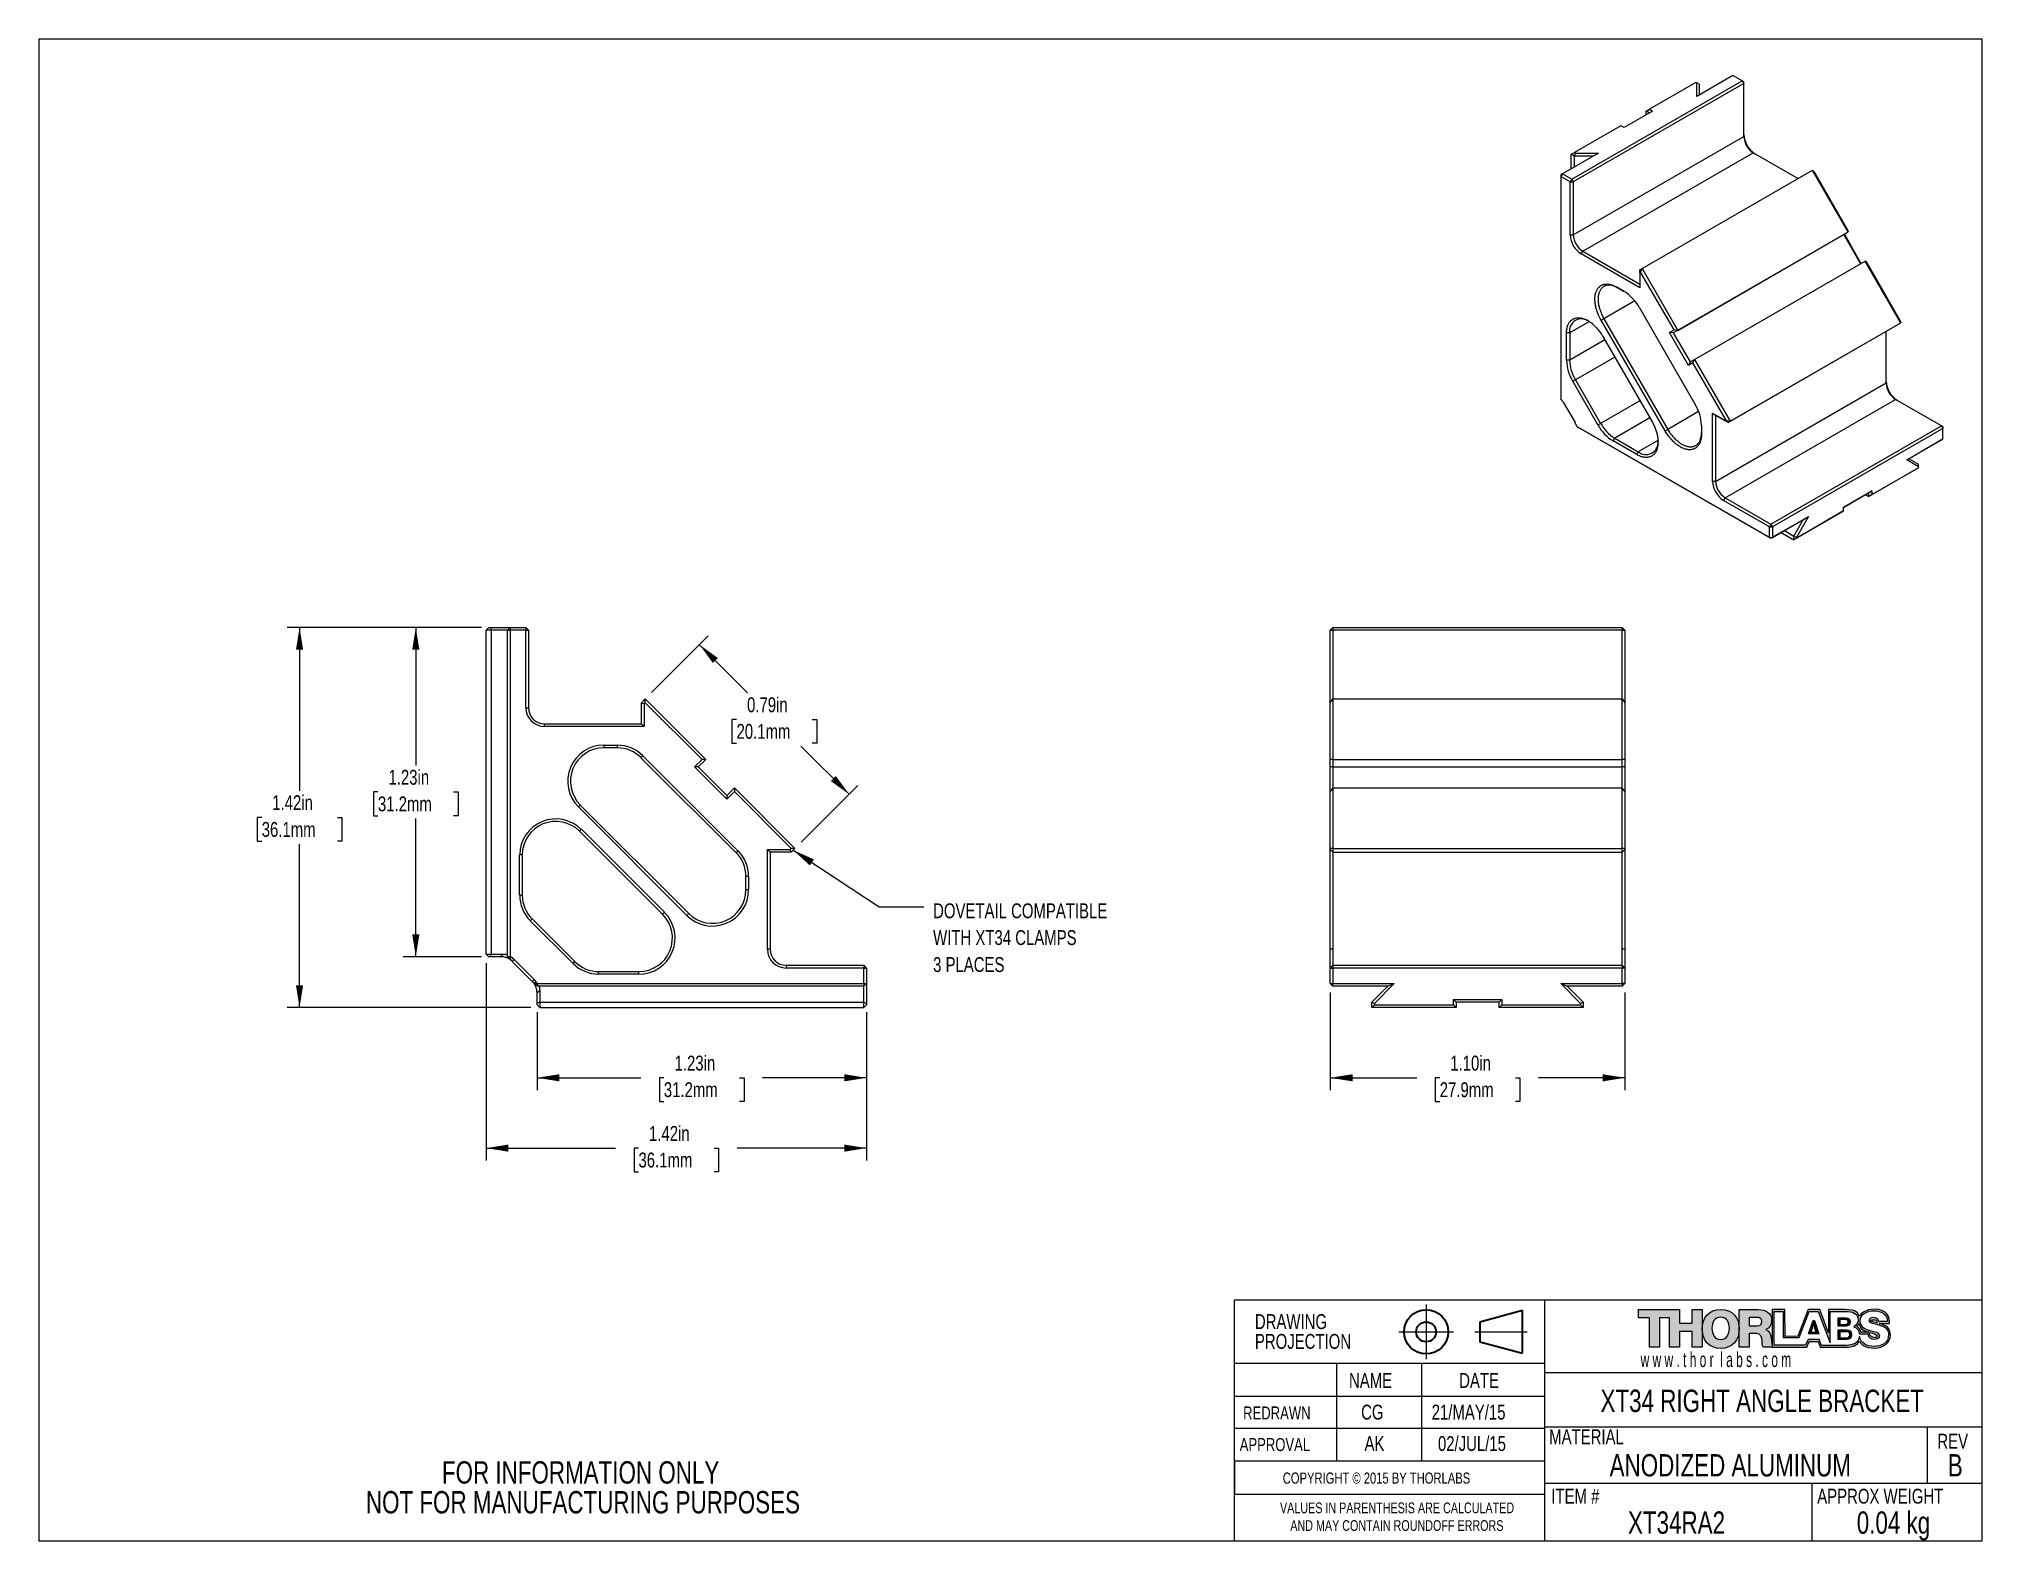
# Model space of a CAD drawing. Header units: inches. Extents: x 0.1 to 10.9, y 0 to 8.5.
import ezdxf

# ---------------------------------------------------------------- set-up
doc = ezdxf.new("R2010")
doc.units = ezdxf.units.IN
doc.header["$MEASUREMENT"] = 0
doc.header["$PDSIZE"] = -1
doc.linetypes.add('CENTERX2', pattern=[0.8, 0.5, -0.1, 0.1, -0.1])
doc.styles.add('SLDTEXTSTYLE0', font='TXT', dxfattribs={"width": 0.75})
doc.styles.add('SLDTEXTSTYLE1', font='TXT', dxfattribs={"width": 0.6})
doc.dimstyles.new('SLDDIMSTYLE0', dxfattribs={"dimtxt": 0.083333, "dimasz": 0.125, "dimexe": 0, "dimexo": 0.0625, "dimgap": 0.020833, "dimtad": 0, "dimtih": 1, "dimtoh": 1, "dimlfac": 0.666667, "dimrnd": 1e-09, "dimdsep": 46, "dimtxsty": 'SLDTEXTSTYLE0', "dimsah": 1, "dimcen": 0.09, "dimadec": 0, "dimazin": 2, "dimtfac": 1, "dimtofl": 0, "dimtmove": 0, "dimatfit": 3, "dimfxl": 1, "dimfrac": 2, "dimtolj": 1, "dimtzin": 12, "dimarcsym": 0})
doc.dimstyles.new('SLDDIMSTYLE1', dxfattribs={"dimtxt": 0.083333, "dimasz": 0.125, "dimexe": 0, "dimexo": 0.0625, "dimgap": 0.020833, "dimtad": 0, "dimtih": 1, "dimtoh": 1, "dimlfac": 0.666667, "dimrnd": 1e-09, "dimzin": 12, "dimdsep": 46, "dimtxsty": 'SLDTEXTSTYLE0', "dimsah": 1, "dimcen": 0.09, "dimadec": 0, "dimazin": 3, "dimtfac": 1, "dimtofl": 0, "dimtmove": 0, "dimatfit": 3, "dimfxl": 1, "dimfrac": 2, "dimtolj": 1, "dimtzin": 12, "dimarcsym": 0})
doc.dimstyles.new('SLDDIMSTYLE2', dxfattribs={"dimtxt": 0.18, "dimasz": 0.125, "dimexe": 0, "dimexo": 0.0625, "dimgap": 0, "dimtad": 0, "dimtih": 1, "dimtoh": 1, "dimdec": 0, "dimrnd": 1e-09, "dimzin": 0, "dimdsep": 46, "dimtxsty": 'Standard', "dimsah": 1, "dimcen": 0.09, "dimadec": 0, "dimazin": 0, "dimtfac": 0.125, "dimtdec": 0, "dimtofl": 0, "dimtmove": 0, "dimatfit": 3, "dimfxl": 1, "dimfrac": 2, "dimtolj": 1, "dimtzin": 0, "dimarcsym": 0})
doc.dimstyles.new('SLDDIMSTYLE3', dxfattribs={"dimtxt": 0.083333, "dimasz": 0.125, "dimexe": 0, "dimexo": 0.0625, "dimgap": 0.020833, "dimtad": 0, "dimtih": 1, "dimtoh": 1, "dimlfac": 0.666667, "dimrnd": 1e-09, "dimzin": 4, "dimdsep": 46, "dimtxsty": 'SLDTEXTSTYLE0', "dimsah": 1, "dimcen": 0.09, "dimadec": 0, "dimazin": 1, "dimtfac": 1, "dimtofl": 0, "dimtmove": 0, "dimatfit": 3, "dimfxl": 1, "dimfrac": 2, "dimtolj": 1, "dimtzin": 12, "dimarcsym": 0})

msp = doc.modelspace()

# ---------------------------------------------------------------- texts
at = {"color": 7, "linetype": 'Continuous', "lineweight": 0}
for s, insert, char_height, attachment_point, style in [('w w w . t h o r  l a b s . c o m', (9.032, 1.094), 0.08333, 1, 'SLDTEXTSTYLE1'), ('NAME', (7.399, 0.977), 0.0833, 1, 'SLDTEXTSTYLE0'), ('DATE', (8.016, 0.977), 0.0833, 1, 'SLDTEXTSTYLE0'), ('XT34 RIGHT ANGLE BRACKET', (9.713, 0.884), 0.125, 2, 'SLDTEXTSTYLE0'), ('REDRAWN', (6.806, 0.79), 0.0729, 1, 'SLDTEXTSTYLE0'), ('CG', (7.467, 0.8), 0.0833, 1, 'SLDTEXTSTYLE0'), ('21/MAY/15', (7.862, 0.8), 0.0833, 1, 'SLDTEXTSTYLE0'), ('MATERIAL', (8.52, 0.662), 0.0833, 1, 'SLDTEXTSTYLE0'), ('APPROVAL', (6.787, 0.613), 0.0729, 1, 'SLDTEXTSTYLE0'), ('AK', (7.486, 0.624), 0.0833, 1, 'SLDTEXTSTYLE0'), ('02/JUL/15', (7.897, 0.624), 0.0833, 1, 'SLDTEXTSTYLE0'), ('REV', (10.694, 0.637), 0.0833, 1, 'SLDTEXTSTYLE0'), ('ANODIZED ALUMINUM', (9.534, 0.523), 0.125, 2, 'SLDTEXTSTYLE0'), ('B', (10.794, 0.523), 0.125, 2, 'SLDTEXTSTYLE0'), ('COPYRIGHT © 2015 BY THORLABS', (7.028, 0.42), 0.0625, 1, 'SLDTEXTSTYLE0'), ('ITEM #', (8.532, 0.329), 0.0833, 1, 'SLDTEXTSTYLE0'), ('APPROX WEIGHT', (10.021, 0.329), 0.08333, 1, 'SLDTEXTSTYLE0'), ('XT34RA2', (9.233, 0.202), 0.125, 2, 'SLDTEXTSTYLE0'), ('0.04 kg', (10.448, 0.202), 0.125, 2, 'SLDTEXTSTYLE0')]:
    msp.add_mtext(s, dxfattribs=dict(at, insert=insert, char_height=char_height, attachment_point=attachment_point, style=style))

# ---------------------------------------------------------------- blocks, each defined once
blk = doc.blocks.new('Third Angle Projection Block')
at = {"color": 7, "linetype": 'CENTERX2', "lineweight": 18}
for p, q in [((3.995, 0.938), (3.995, 0.554)), ((3.803, 0.746), (4.187, 0.746)), ((4.336, 0.746), (4.703, 0.746))]:
    blk.add_line(p, q, dxfattribs=at)
at = {"color": 7, "linetype": 'Continuous', "lineweight": 35}
for p, q in [((4.67, 0.896), (4.37, 0.815)), ((4.67, 0.596), (4.67, 0.896)), ((4.37, 0.815), (4.37, 0.676)), ((4.37, 0.676), (4.67, 0.596))]:
    blk.add_line(p, q, dxfattribs=at)
for radius in [0.154, 0.0696]:
    blk.add_circle((3.995, 0.746), radius, dxfattribs=at)
at = {"color": 7, "linetype": 'Continuous', "lineweight": 0}
blk.add_point((3.995, 0.746), dxfattribs=at)
blk = doc.blocks.new('THORLABS LOGO1')
at = {"linetype": 'Continuous'}
blk.add_hatch(color=7, dxfattribs=at).paths.add_polyline_path([(2.398, 1.664), (2.398, 1.97), (2.618, 1.97), (2.618, 1.13), (2.398, 1.13), (2.398, 1.476), (2.109, 1.476), (2.109, 1.13), (1.889, 1.13), (1.889, 1.782), (1.661, 1.782), (1.661, 1.13), (1.441, 1.13), (1.441, 1.782), (1.189, 1.782), (1.189, 1.97), (2.109, 1.97), (2.109, 1.664)], flags=0)
h = blk.add_hatch(color=7, dxfattribs=at)
edge = h.paths.add_edge_path(flags=0)
edge.add_spline(control_points=[(3.034, 1.1), (3.3, 1.101), (3.45, 1.295), (3.449, 1.539), (3.449, 1.783), (3.298, 1.976), (3.032, 1.976)], knot_values=[0, 0, 0, 0, 1, 1, 1, 2, 2, 2, 2], weights=[1, 1, 1, 1, 1, 1, 1], degree=3, periodic=0)
edge.add_spline(control_points=[(3.032, 1.976), (2.768, 1.975), (2.619, 1.782), (2.619, 1.54)], knot_values=[3.002118, 3.002118, 3.002118, 3.002118, 4, 4, 4, 4], weights=[1, 1, 1, 1], degree=3, periodic=0)
edge.add_spline(control_points=[(2.619, 1.54), (2.619, 1.54), (2.619, 1.539), (2.619, 1.539), (2.618, 1.295), (2.768, 1.101), (3.034, 1.1)], knot_values=[2, 2, 2, 2, 2.002118, 2.002118, 2.002118, 3.002118, 3.002118, 3.002118, 3.002118], weights=[1, 1, 1, 1, 1, 1, 1], degree=3, periodic=0)
edge = h.paths.add_edge_path(flags=0)
edge.add_spline(control_points=[(3.033, 1.301), (2.891, 1.301), (2.837, 1.426), (2.837, 1.551)], knot_values=[3, 3, 3, 3, 4, 4, 4, 4], weights=[1, 1, 1, 1], degree=3, periodic=0)
edge.add_spline(control_points=[(2.837, 1.551), (2.837, 1.676), (2.891, 1.801), (3.033, 1.801)], knot_values=[2, 2, 2, 2, 3, 3, 3, 3], weights=[1, 1, 1, 1], degree=3, periodic=0)
edge.add_spline(control_points=[(3.033, 1.801), (3.175, 1.801), (3.229, 1.676), (3.229, 1.551)], knot_values=[1, 1, 1, 1, 2, 2, 2, 2], weights=[1, 1, 1, 1], degree=3, periodic=0)
edge.add_spline(control_points=[(3.229, 1.551), (3.229, 1.426), (3.175, 1.301), (3.033, 1.301)], knot_values=[0, 0, 0, 0, 1, 1, 1, 1], weights=[1, 1, 1, 1], degree=3, periodic=0)
h = blk.add_hatch(color=7, dxfattribs=at)
edge = h.paths.add_edge_path(flags=0)
edge.add_line((3.45, 1.13), (3.45, 1.97))
edge.add_line((3.45, 1.97), (3.88, 1.97))
edge.add_spline(control_points=[(3.88, 1.97), (4.029, 1.97), (4.175, 1.903), (4.175, 1.734)], knot_values=[1, 1, 1, 1, 2, 2, 2, 2], weights=[1, 1, 1, 1], degree=3, periodic=0)
edge.add_spline(control_points=[(4.175, 1.734), (4.175, 1.643), (4.132, 1.557), (4.043, 1.523)], knot_values=[2, 2, 2, 2, 3, 3, 3, 3], weights=[1, 1, 1, 1], degree=3, periodic=0)
edge.add_line((4.043, 1.523), (4.043, 1.521))
edge.add_spline(control_points=[(4.043, 1.521), (4.133, 1.499), (4.159, 1.399), (4.166, 1.319)], knot_values=[4, 4, 4, 4, 5, 5, 5, 5], weights=[1, 1, 1, 1], degree=3, periodic=0)
edge.add_spline(control_points=[(4.166, 1.319), (4.169, 1.293), (4.173, 1.219), (4.188, 1.17)], knot_values=[5, 5, 5, 5, 5.740443, 5.740443, 5.740443, 5.740443], weights=[1, 1, 1, 1], degree=3, periodic=0)
edge.add_line((4.188, 1.17), (4.188, 1.13))
edge.add_line((4.188, 1.13), (3.984, 1.13))
edge.add_spline(control_points=[(3.984, 1.13), (3.965, 1.158), (3.962, 1.241), (3.959, 1.264)], knot_values=[7, 7, 7, 7, 8, 8, 8, 8], weights=[1, 1, 1, 1], degree=3, periodic=0)
edge.add_spline(control_points=[(3.959, 1.264), (3.953, 1.349), (3.939, 1.436), (3.836, 1.436)], knot_values=[8, 8, 8, 8, 9, 9, 9, 9], weights=[1, 1, 1, 1], degree=3, periodic=0)
edge.add_line((3.836, 1.436), (3.67, 1.436))
edge.add_line((3.67, 1.436), (3.67, 1.13))
edge.add_line((3.67, 1.13), (3.45, 1.13))
edge = h.paths.add_edge_path(flags=0)
edge.add_line((3.845, 1.796), (3.67, 1.796))
edge.add_line((3.67, 1.796), (3.67, 1.606))
edge.add_line((3.67, 1.606), (3.854, 1.606))
edge.add_spline(control_points=[(3.854, 1.606), (3.92, 1.606), (3.956, 1.642), (3.956, 1.705)], knot_values=[1, 1, 1, 1, 2, 2, 2, 2], weights=[1, 1, 1, 1], degree=3, periodic=0)
edge.add_spline(control_points=[(3.956, 1.705), (3.956, 1.768), (3.906, 1.796), (3.845, 1.796)], knot_values=[2, 2, 2, 2, 3, 3, 3, 3], weights=[1, 1, 1, 1], degree=3, periodic=0)
h = blk.add_hatch(color=7, dxfattribs=at)
edge = h.paths.add_edge_path(flags=0)
edge.add_spline(control_points=[(6.142, 1.818), (6.107, 1.886), (6.086, 1.97), (5.816, 1.97)], knot_values=[4, 4, 4, 4, 5, 5, 5, 5], weights=[1, 1, 1, 1], degree=3, periodic=0)
edge.add_line((5.816, 1.97), (5.445, 1.97))
edge.add_line((5.445, 1.97), (5.445, 1.447))
edge.add_line((5.445, 1.447), (5.251, 1.97))
edge.add_line((5.251, 1.97), (4.991, 1.97))
edge.add_line((4.991, 1.97), (4.765, 1.372))
edge.add_line((4.765, 1.372), (4.478, 1.37))
edge.add_line((4.478, 1.37), (4.474, 1.97))
edge.add_line((4.474, 1.97), (4.188, 1.97))
edge.add_line((4.188, 1.97), (4.188, 1.13))
edge.add_line((4.188, 1.13), (4.963, 1.132))
edge.add_line((4.963, 1.132), (5.013, 1.256))
edge.add_line((5.013, 1.256), (5.217, 1.256))
edge.add_line((5.217, 1.256), (5.265, 1.132))
edge.add_line((5.265, 1.132), (5.893, 1.132))
edge.add_spline(control_points=[(5.893, 1.132), (6.005, 1.134), (6.109, 1.187), (6.141, 1.265)], knot_values=[19, 19, 19, 19, 20, 20, 20, 20], weights=[1, 1, 1, 1], degree=3, periodic=0)
edge.add_spline(control_points=[(6.141, 1.265), (6.171, 1.187), (6.276, 1.109), (6.48, 1.109)], knot_values=[20, 20, 20, 20, 21, 21, 21, 21], weights=[1, 1, 1, 1], degree=3, periodic=0)
edge.add_spline(control_points=[(6.48, 1.109), (6.684, 1.109), (6.835, 1.233), (6.835, 1.396)], knot_values=[21, 21, 21, 21, 22, 22, 22, 22], weights=[1, 1, 1, 1], degree=3, periodic=0)
edge.add_spline(control_points=[(6.835, 1.396), (6.835, 1.561), (6.74, 1.62), (6.588, 1.66)], knot_values=[22, 22, 22, 22, 23, 23, 23, 23], weights=[1, 1, 1, 1], degree=3, periodic=0)
edge.add_spline(control_points=[(6.588, 1.66), (6.586, 1.661), (6.584, 1.661), (6.582, 1.662)], knot_values=[0, 0, 0, 0, 1, 1, 1, 1], weights=[1, 1, 1, 1], degree=3, periodic=0)
edge.add_line((6.582, 1.662), (6.814, 1.66))
edge.add_spline(control_points=[(6.814, 1.66), (6.814, 1.782), (6.79, 1.978), (6.464, 1.978)], knot_values=[2, 2, 2, 2, 3, 3, 3, 3], weights=[1, 1, 1, 1], degree=3, periodic=0)
edge.add_spline(control_points=[(6.464, 1.978), (6.274, 1.978), (6.18, 1.886), (6.142, 1.818)], knot_values=[3, 3, 3, 3, 4, 4, 4, 4], weights=[1, 1, 1, 1], degree=3, periodic=0)
edge = h.paths.add_edge_path(flags=0)
edge.add_spline(control_points=[(6.548, 1.382), (6.539, 1.345), (6.512, 1.334), (6.441, 1.354)], knot_values=[4, 4, 4, 4, 5, 5, 5, 5], weights=[1, 1, 1, 1], degree=3, periodic=0)
edge.add_spline(control_points=[(6.441, 1.354), (6.367, 1.374), (6.366, 1.415), (6.366, 1.46)], knot_values=[5, 5, 5, 5, 6, 6, 6, 6], weights=[1, 1, 1, 1], degree=3, periodic=0)
edge.add_spline(control_points=[(6.366, 1.46), (6.459, 1.433), (6.553, 1.401), (6.548, 1.382)], knot_values=[3, 3, 3, 3, 4, 4, 4, 4], weights=[1, 1, 1, 1], degree=3, periodic=0)
edge = h.paths.add_edge_path(flags=0)
edge.add_spline(control_points=[(6.114, 1.739), (6.114, 1.671), (6.074, 1.616), (6.014, 1.587)], knot_values=[17, 17, 17, 17, 18, 18, 18, 18], weights=[1, 1, 1, 1], degree=3, periodic=0)
edge.add_spline(control_points=[(6.014, 1.587), (6.089, 1.565), (6.137, 1.504), (6.144, 1.427)], knot_values=[18, 18, 18, 18, 19, 19, 19, 19], weights=[1, 1, 1, 1], degree=3, periodic=0)
edge.add_line((6.144, 1.427), (6.333, 1.427))
edge.add_spline(control_points=[(6.333, 1.427), (6.337, 1.338), (6.393, 1.309), (6.477, 1.309)], knot_values=[20, 20, 20, 20, 21, 21, 21, 21], weights=[1, 1, 1, 1], degree=3, periodic=0)
edge.add_spline(control_points=[(6.477, 1.309), (6.536, 1.309), (6.598, 1.33), (6.598, 1.386)], knot_values=[21, 21, 21, 21, 22, 22, 22, 22], weights=[1, 1, 1, 1], degree=3, periodic=0)
edge.add_spline(control_points=[(6.598, 1.386), (6.598, 1.453), (6.489, 1.466), (6.38, 1.496)], knot_values=[22, 22, 22, 22, 23, 23, 23, 23], weights=[1, 1, 1, 1], degree=3, periodic=0)
edge.add_spline(control_points=[(6.38, 1.496), (6.271, 1.527), (6.158, 1.576), (6.158, 1.715)], knot_values=[23, 23, 23, 23, 24, 24, 24, 24], weights=[1, 1, 1, 1], degree=3, periodic=0)
edge.add_spline(control_points=[(6.158, 1.715), (6.158, 1.88), (6.325, 1.945), (6.467, 1.945)], knot_values=[24, 24, 24, 24, 25, 25, 25, 25], weights=[1, 1, 1, 1], degree=3, periodic=0)
edge.add_spline(control_points=[(6.467, 1.945), (6.618, 1.945), (6.77, 1.872), (6.771, 1.701)], knot_values=[25, 25, 25, 25, 26, 26, 26, 26], weights=[1, 1, 1, 1], degree=3, periodic=0)
edge.add_line((6.771, 1.701), (6.574, 1.701))
edge.add_spline(control_points=[(6.574, 1.701), (6.577, 1.77), (6.512, 1.792), (6.451, 1.792)], knot_values=[27, 27, 27, 27, 28, 28, 28, 28], weights=[1, 1, 1, 1], degree=3, periodic=0)
edge.add_spline(control_points=[(6.451, 1.792), (6.409, 1.792), (6.355, 1.777), (6.355, 1.727)], knot_values=[28, 28, 28, 28, 29, 29, 29, 29], weights=[1, 1, 1, 1], degree=3, periodic=0)
edge.add_spline(control_points=[(6.355, 1.727), (6.355, 1.669), (6.465, 1.659), (6.576, 1.628)], knot_values=[29, 29, 29, 29, 30, 30, 30, 30], weights=[1, 1, 1, 1], degree=3, periodic=0)
edge.add_spline(control_points=[(6.576, 1.628), (6.685, 1.597), (6.796, 1.546), (6.796, 1.41)], knot_values=[30, 30, 30, 30, 31, 31, 31, 31], weights=[1, 1, 1, 1], degree=3, periodic=0)
edge.add_spline(control_points=[(6.796, 1.41), (6.796, 1.218), (6.632, 1.147), (6.465, 1.147)], knot_values=[31, 31, 31, 31, 32, 32, 32, 32], weights=[1, 1, 1, 1], degree=3, periodic=0)
edge.add_spline(control_points=[(6.465, 1.147), (6.311, 1.147), (6.172, 1.216), (6.142, 1.364)], knot_values=[0, 0, 0, 0, 1, 1, 1, 1], weights=[1, 1, 1, 1], degree=3, periodic=0)
edge.add_spline(control_points=[(6.142, 1.364), (6.122, 1.22), (5.998, 1.169), (5.849, 1.169)], knot_values=[1, 1, 1, 1, 2, 2, 2, 2], weights=[1, 1, 1, 1], degree=3, periodic=0)
edge.add_line((5.849, 1.169), (5.294, 1.169))
edge.add_line((5.294, 1.169), (5.238, 1.298))
edge.add_line((5.238, 1.298), (4.992, 1.298))
edge.add_line((4.992, 1.298), (4.935, 1.17))
edge.add_line((4.935, 1.17), (4.233, 1.17))
edge.add_line((4.233, 1.17), (4.233, 1.929))
edge.add_line((4.233, 1.929), (4.431, 1.929))
edge.add_line((4.431, 1.929), (4.431, 1.342))
edge.add_line((4.431, 1.342), (4.795, 1.342))
edge.add_line((4.795, 1.342), (5.015, 1.929))
edge.add_line((5.015, 1.929), (5.216, 1.929))
edge.add_line((5.216, 1.929), (5.484, 1.222))
edge.add_line((5.484, 1.222), (5.484, 1.929))
edge.add_line((5.484, 1.929), (5.84, 1.929))
edge.add_spline(control_points=[(5.84, 1.929), (5.97, 1.931), (6.114, 1.897), (6.114, 1.739)], knot_values=[16, 16, 16, 16, 17, 17, 17, 17], weights=[1, 1, 1, 1], degree=3, periodic=0)
edge = h.paths.add_edge_path(flags=0)
edge.add_line((6.361, 1.462), (6.17, 1.462))
edge.add_spline(control_points=[(6.17, 1.462), (6.17, 1.519), (6.12, 1.569), (6.089, 1.59)], knot_values=[8, 8, 8, 8, 9, 9, 9, 9], weights=[1, 1, 1, 1], degree=3, periodic=0)
edge.add_spline(control_points=[(6.089, 1.59), (6.104, 1.608), (6.128, 1.626), (6.136, 1.658)], knot_values=[9, 9, 9, 9, 10, 10, 10, 10], weights=[1, 1, 1, 1], degree=3, periodic=0)
edge.add_spline(control_points=[(6.136, 1.658), (6.136, 1.569), (6.219, 1.501), (6.324, 1.472)], knot_values=[10, 10, 10, 10, 11, 11, 11, 11], weights=[1, 1, 1, 1], degree=3, periodic=0)
edge.add_spline(control_points=[(6.324, 1.472), (6.336, 1.469), (6.349, 1.465), (6.361, 1.462)], knot_values=[0, 0, 0, 0, 1, 1, 1, 1], weights=[1, 1, 1, 1], degree=3, periodic=0)
edge = h.paths.add_edge_path(flags=0)
edge.add_spline(control_points=[(6.466, 1.742), (6.511, 1.74), (6.526, 1.731), (6.53, 1.704)], knot_values=[2, 2, 2, 2, 3, 3, 3, 3], weights=[1, 1, 1, 1], degree=3, periodic=0)
edge.add_spline(control_points=[(6.53, 1.704), (6.532, 1.693), (6.532, 1.686), (6.532, 1.672)], knot_values=[3, 3, 3, 3, 4, 4, 4, 4], weights=[1, 1, 1, 1], degree=3, periodic=0)
edge.add_spline(control_points=[(6.532, 1.672), (6.427, 1.699), (6.398, 1.703), (6.398, 1.726)], knot_values=[0, 0, 0, 0, 1, 1, 1, 1], weights=[1, 1, 1, 1], degree=3, periodic=0)
edge.add_spline(control_points=[(6.398, 1.726), (6.398, 1.736), (6.444, 1.742), (6.466, 1.742)], knot_values=[1, 1, 1, 1, 2, 2, 2, 2], weights=[1, 1, 1, 1], degree=3, periodic=0)
h = blk.add_hatch(color=7, dxfattribs=at)
edge = h.paths.add_edge_path(flags=0)
edge.add_line((5.665, 1.602), (5.665, 1.786))
edge.add_line((5.665, 1.786), (5.841, 1.786))
edge.add_spline(control_points=[(5.841, 1.786), (5.889, 1.786), (5.934, 1.763), (5.934, 1.693)], knot_values=[1, 1, 1, 1, 2, 2, 2, 2], weights=[1, 1, 1, 1], degree=3, periodic=0)
edge.add_spline(control_points=[(5.934, 1.693), (5.934, 1.625), (5.88, 1.602), (5.841, 1.602)], knot_values=[2, 2, 2, 2, 3, 3, 3, 3], weights=[1, 1, 1, 1], degree=3, periodic=0)
edge.add_line((5.841, 1.602), (5.665, 1.602))
edge = h.paths.add_edge_path(flags=0)
edge.add_spline(control_points=[(5.891, 1.692), (5.891, 1.732), (5.859, 1.745), (5.826, 1.745)], knot_values=[3, 3, 3, 3, 4, 4, 4, 4], weights=[1, 1, 1, 1], degree=3, periodic=0)
edge.add_line((5.826, 1.745), (5.703, 1.745))
edge.add_line((5.703, 1.745), (5.703, 1.639))
edge.add_line((5.703, 1.639), (5.826, 1.639))
edge.add_spline(control_points=[(5.826, 1.639), (5.853, 1.639), (5.891, 1.652), (5.891, 1.692)], knot_values=[2, 2, 2, 2, 3, 3, 3, 3], weights=[1, 1, 1, 1], degree=3, periodic=0)
h = blk.add_hatch(color=7, dxfattribs=at)
h.paths.add_polyline_path([(5.003, 1.425), (5.229, 1.425), (5.133, 1.729), (5.102, 1.729)], flags=0)
h.paths.add_polyline_path([(5.056, 1.466), (5.115, 1.649), (5.173, 1.466)], flags=0)
h = blk.add_hatch(color=7, dxfattribs=at)
edge = h.paths.add_edge_path(flags=0)
edge.add_line((5.665, 1.302), (5.665, 1.514))
edge.add_line((5.665, 1.514), (5.86, 1.514))
edge.add_spline(control_points=[(5.86, 1.514), (5.913, 1.514), (5.963, 1.488), (5.963, 1.407)], knot_values=[1, 1, 1, 1, 2, 2, 2, 2], weights=[1, 1, 1, 1], degree=3, periodic=0)
edge.add_spline(control_points=[(5.963, 1.407), (5.963, 1.329), (5.904, 1.302), (5.86, 1.302)], knot_values=[2, 2, 2, 2, 3, 3, 3, 3], weights=[1, 1, 1, 1], degree=3, periodic=0)
edge.add_line((5.86, 1.302), (5.665, 1.302))
edge = h.paths.add_edge_path(flags=0)
edge.add_spline(control_points=[(5.927, 1.406), (5.927, 1.458), (5.889, 1.475), (5.849, 1.475)], knot_values=[3, 3, 3, 3, 4, 4, 4, 4], weights=[1, 1, 1, 1], degree=3, periodic=0)
edge.add_line((5.849, 1.475), (5.702, 1.475))
edge.add_line((5.702, 1.475), (5.702, 1.338))
edge.add_line((5.702, 1.338), (5.849, 1.338))
edge.add_spline(control_points=[(5.849, 1.338), (5.882, 1.338), (5.927, 1.355), (5.927, 1.406)], knot_values=[2, 2, 2, 2, 3, 3, 3, 3], weights=[1, 1, 1, 1], degree=3, periodic=0)
at = {"color": 7, "linetype": 'Continuous', "lineweight": 18}
for p, q in [((1.189, 1.782), (1.189, 1.97)), ((1.189, 1.97), (2.109, 1.97)), ((1.441, 1.782), (1.189, 1.782)), ((1.441, 1.13), (1.441, 1.782)), ((1.889, 1.782), (1.661, 1.782)), ((1.661, 1.782), (1.661, 1.13)), ((1.889, 1.13), (1.889, 1.782)), ((2.109, 1.97), (2.109, 1.664)), ((2.398, 1.664), (2.398, 1.97)), ((2.398, 1.97), (2.618, 1.97)), ((2.618, 1.97), (2.618, 1.13)), ((3.45, 1.97), (3.88, 1.97)), ((3.45, 1.13), (3.45, 1.97)), ((3.845, 1.796), (3.67, 1.796)), ((3.67, 1.796), (3.67, 1.606)), ((4.474, 1.97), (4.188, 1.97)), ((4.188, 1.97), (4.188, 1.13)), ((4.233, 1.17), (4.233, 1.929)), ((4.233, 1.929), (4.431, 1.929)), ((4.431, 1.929), (4.431, 1.342)), ((4.478, 1.37), (4.474, 1.97)), ((4.991, 1.97), (4.765, 1.372)), ((4.795, 1.342), (5.015, 1.929)), ((5.251, 1.97), (4.991, 1.97)), ((5.015, 1.929), (5.216, 1.929)), ((5.216, 1.929), (5.484, 1.222)), ((5.445, 1.447), (5.251, 1.97)), ((5.816, 1.97), (5.445, 1.97)), ((5.445, 1.97), (5.445, 1.447)), ((5.484, 1.222), (5.484, 1.929)), ((5.484, 1.929), (5.84, 1.929)), ((5.665, 1.786), (5.841, 1.786)), ((5.665, 1.602), (5.665, 1.786)), ((5.703, 1.745), (5.703, 1.639)), ((5.826, 1.745), (5.703, 1.745)), ((2.109, 1.664), (2.398, 1.664)), ((2.398, 1.476), (2.109, 1.476)), ((2.109, 1.476), (2.109, 1.13)), ((2.398, 1.13), (2.398, 1.476)), ((3.67, 1.606), (3.854, 1.606)), ((3.836, 1.436), (3.67, 1.436)), ((3.67, 1.436), (3.67, 1.13)), ((4.043, 1.523), (4.043, 1.521)), ((4.431, 1.342), (4.795, 1.342)), ((4.765, 1.372), (4.478, 1.37)), ((5.003, 1.425), (5.102, 1.729)), ((5.229, 1.425), (5.003, 1.425)), ((5.115, 1.649), (5.056, 1.466)), ((5.056, 1.466), (5.173, 1.466)), ((5.102, 1.729), (5.133, 1.729)), ((5.173, 1.466), (5.115, 1.649)), ((5.133, 1.729), (5.229, 1.425)), ((5.841, 1.602), (5.665, 1.602)), ((5.665, 1.514), (5.86, 1.514)), ((5.665, 1.302), (5.665, 1.514)), ((5.702, 1.475), (5.702, 1.338)), ((5.849, 1.475), (5.702, 1.475)), ((5.702, 1.338), (5.849, 1.338)), ((5.703, 1.639), (5.826, 1.639)), ((6.144, 1.427), (6.333, 1.427)), ((6.361, 1.462), (6.17, 1.462)), ((6.771, 1.701), (6.574, 1.701)), ((6.582, 1.662), (6.814, 1.66)), ((1.661, 1.13), (1.441, 1.13)), ((2.109, 1.13), (1.889, 1.13)), ((2.618, 1.13), (2.398, 1.13)), ((3.67, 1.13), (3.45, 1.13)), ((4.188, 1.13), (3.984, 1.13)), ((4.188, 1.17), (4.188, 1.13)), ((4.188, 1.13), (4.963, 1.132)), ((4.935, 1.17), (4.233, 1.17)), ((4.992, 1.298), (4.935, 1.17)), ((4.963, 1.132), (5.013, 1.256)), ((5.238, 1.298), (4.992, 1.298)), ((5.013, 1.256), (5.217, 1.256)), ((5.217, 1.256), (5.265, 1.132)), ((5.294, 1.169), (5.238, 1.298)), ((5.265, 1.132), (5.893, 1.132)), ((5.849, 1.169), (5.294, 1.169)), ((5.86, 1.302), (5.665, 1.302))]:
    blk.add_line(p, q, dxfattribs=at)
at = {"color": 8, "linetype": 'Continuous', "lineweight": 0}
for points in [[(2.619, 1.54), (2.619, 1.782), (2.768, 1.975), (3.032, 1.976)], [(3.033, 1.801), (2.891, 1.801), (2.837, 1.676), (2.837, 1.551)], [(3.229, 1.551), (3.229, 1.676), (3.175, 1.801), (3.033, 1.801)], [(3.956, 1.705), (3.956, 1.768), (3.906, 1.796), (3.845, 1.796)], [(3.88, 1.97), (4.029, 1.97), (4.175, 1.903), (4.175, 1.734)], [(6.142, 1.818), (6.107, 1.886), (6.086, 1.97), (5.816, 1.97)], [(5.891, 1.692), (5.891, 1.732), (5.859, 1.745), (5.826, 1.745)], [(5.84, 1.929), (5.97, 1.931), (6.114, 1.897), (6.114, 1.739)], [(5.841, 1.786), (5.889, 1.786), (5.934, 1.763), (5.934, 1.693)], [(6.464, 1.978), (6.274, 1.978), (6.18, 1.886), (6.142, 1.818)], [(6.158, 1.715), (6.158, 1.88), (6.325, 1.945), (6.467, 1.945)], [(6.451, 1.792), (6.409, 1.792), (6.355, 1.777), (6.355, 1.727)], [(6.398, 1.726), (6.398, 1.736), (6.444, 1.742), (6.466, 1.742)], [(6.574, 1.701), (6.577, 1.77), (6.512, 1.792), (6.451, 1.792)], [(6.814, 1.66), (6.814, 1.782), (6.79, 1.978), (6.464, 1.978)], [(6.466, 1.742), (6.511, 1.74), (6.526, 1.731), (6.53, 1.704)], [(6.467, 1.945), (6.618, 1.945), (6.77, 1.872), (6.771, 1.701)], [(2.837, 1.551), (2.837, 1.426), (2.891, 1.301), (3.033, 1.301)], [(3.033, 1.301), (3.175, 1.301), (3.229, 1.426), (3.229, 1.551)], [(3.959, 1.264), (3.953, 1.349), (3.939, 1.436), (3.836, 1.436)], [(3.854, 1.606), (3.92, 1.606), (3.956, 1.642), (3.956, 1.705)], [(4.175, 1.734), (4.175, 1.643), (4.132, 1.557), (4.043, 1.523)], [(4.043, 1.521), (4.133, 1.499), (4.159, 1.399), (4.166, 1.319)], [(4.166, 1.319), (4.169, 1.293), (4.173, 1.219), (4.188, 1.17)], [(5.826, 1.639), (5.853, 1.639), (5.891, 1.652), (5.891, 1.692)], [(5.934, 1.693), (5.934, 1.625), (5.88, 1.602), (5.841, 1.602)], [(5.927, 1.406), (5.927, 1.458), (5.889, 1.475), (5.849, 1.475)], [(5.849, 1.338), (5.882, 1.338), (5.927, 1.355), (5.927, 1.406)], [(6.142, 1.364), (6.122, 1.22), (5.998, 1.169), (5.849, 1.169)], [(5.86, 1.514), (5.913, 1.514), (5.963, 1.488), (5.963, 1.407)], [(5.963, 1.407), (5.963, 1.329), (5.904, 1.302), (5.86, 1.302)], [(6.114, 1.739), (6.114, 1.671), (6.074, 1.616), (6.014, 1.587)], [(6.014, 1.587), (6.089, 1.565), (6.137, 1.504), (6.144, 1.427)], [(6.089, 1.59), (6.104, 1.608), (6.128, 1.626), (6.136, 1.658)], [(6.17, 1.462), (6.17, 1.519), (6.12, 1.569), (6.089, 1.59)], [(6.136, 1.658), (6.136, 1.569), (6.219, 1.501), (6.324, 1.472)], [(6.465, 1.147), (6.311, 1.147), (6.172, 1.216), (6.142, 1.364)], [(6.38, 1.496), (6.271, 1.527), (6.158, 1.576), (6.158, 1.715)], [(6.324, 1.472), (6.336, 1.469), (6.349, 1.465), (6.361, 1.462)], [(6.333, 1.427), (6.337, 1.338), (6.393, 1.309), (6.477, 1.309)], [(6.355, 1.727), (6.355, 1.669), (6.465, 1.659), (6.576, 1.628)], [(6.366, 1.46), (6.459, 1.433), (6.553, 1.401), (6.548, 1.382)], [(6.441, 1.354), (6.367, 1.374), (6.366, 1.415), (6.366, 1.46)], [(6.598, 1.386), (6.598, 1.453), (6.489, 1.466), (6.38, 1.496)], [(6.532, 1.672), (6.427, 1.699), (6.398, 1.703), (6.398, 1.726)], [(6.548, 1.382), (6.539, 1.345), (6.512, 1.334), (6.441, 1.354)], [(6.796, 1.41), (6.796, 1.218), (6.632, 1.147), (6.465, 1.147)], [(6.477, 1.309), (6.536, 1.309), (6.598, 1.33), (6.598, 1.386)], [(6.48, 1.109), (6.684, 1.109), (6.835, 1.233), (6.835, 1.396)], [(6.53, 1.704), (6.532, 1.693), (6.532, 1.686), (6.532, 1.672)], [(6.576, 1.628), (6.685, 1.597), (6.796, 1.546), (6.796, 1.41)], [(6.588, 1.66), (6.586, 1.661), (6.584, 1.661), (6.582, 1.662)], [(6.835, 1.396), (6.835, 1.561), (6.74, 1.62), (6.588, 1.66)], [(3.984, 1.13), (3.965, 1.158), (3.962, 1.241), (3.959, 1.264)], [(5.893, 1.132), (6.005, 1.134), (6.109, 1.187), (6.141, 1.265)], [(6.141, 1.265), (6.171, 1.187), (6.276, 1.109), (6.48, 1.109)]]:
    blk.add_open_spline(points, degree=3, dxfattribs=at)
for points, knots in [([(3.032, 1.976), (3.298, 1.976), (3.449, 1.783), (3.449, 1.539), (3.45, 1.295), (3.3, 1.101), (3.034, 1.1)], [0, 0, 0, 0, 1, 1, 1, 2, 2, 2, 2]), ([(3.034, 1.1), (2.768, 1.101), (2.618, 1.295), (2.619, 1.539), (2.619, 1.539), (2.619, 1.54), (2.619, 1.54)], [2, 2, 2, 2, 3, 3, 3, 3.002118, 3.002118, 3.002118, 3.002118])]:
    blk.add_open_spline(points, degree=3, knots=knots, dxfattribs=at)
blk = doc.blocks.new('SW_NOTE_0')
at = {"color": 0, "linetype": 'Continuous', "lineweight": 0, "char_height": 0.06, "attachment_point": 2, "style": 'SLDTEXTSTYLE0'}
for s, insert in [('VALUES IN PARENTHESIS ARE CALCULATED', (0.784, 0.077)), ('AND MAY CONTAIN ROUNDOFF ERRORS', (0.783, -0.022))]:
    blk.add_mtext(s, dxfattribs=dict(at, insert=insert))
blk = doc.blocks.new('SW_NOTE_1')
at = {"color": 0, "linetype": 'Continuous', "lineweight": 0, "char_height": 0.0833, "attachment_point": 1, "style": 'SLDTEXTSTYLE0'}
for s, insert in [('DRAWING', (0, 0.107)), ('PROJECTION', (0, -0.004))]:
    blk.add_mtext(s, dxfattribs=dict(at, insert=insert))
blk = doc.blocks.new('SW_NOTE_2')
at = {"color": 0, "linetype": 'Continuous', "lineweight": 0, "char_height": 0.125, "attachment_point": 2, "style": 'SLDTEXTSTYLE0'}
for s, insert in [('FOR INFORMATION ONLY', (0.986, 0.161)), ('NOT FOR MANUFACTURING PURPOSES', (0.999, -0.006))]:
    blk.add_mtext(s, dxfattribs=dict(at, insert=insert))
blk = doc.blocks.new('_D')
at = {"color": 7, "linetype": 'Continuous', "lineweight": 18}
for p, q in [((3.493, 4.789), (3.811, 5.107)), ((3.762, 5.057), (4.031, 4.787)), ((3.969, 4.638), (3.943, 4.638)), ((3.943, 4.638), (3.943, 4.506)), ((4.392, 4.638), (4.418, 4.638)), ((4.418, 4.638), (4.418, 4.506)), ((3.943, 4.506), (3.969, 4.506)), ((4.6, 4.219), (4.33, 4.489)), ((4.418, 4.506), (4.392, 4.506)), ((4.331, 3.951), (4.649, 4.269))]:
    blk.add_line(p, q, dxfattribs=at)
for points in [[(3.762, 5.057), (3.836, 4.955), (3.864, 4.983)], [(4.6, 4.219), (4.525, 4.322), (4.497, 4.293)]]:
    blk.add_solid(points, dxfattribs=at)
at = {"color": 7, "linetype": 'Continuous', "lineweight": 18, "char_height": 0.0833, "attachment_point": 1, "style": 'SLDTEXTSTYLE0'}
for s, insert in [('0.79in', (4.028, 4.762)), ('20.1mm', (3.969, 4.613))]:
    blk.add_mtext(s, dxfattribs=dict(at, insert=insert))
blk = doc.blocks.new('_D_1')
at = {"color": 7, "linetype": 'Continuous', "lineweight": 18}
for p, q in [((2.541, 5.154), (2.103, 5.154)), ((2.173, 5.154), (2.173, 4.381)), ((1.961, 4.232), (1.936, 4.232)), ((1.936, 4.232), (1.936, 4.099)), ((2.385, 4.232), (2.41, 4.232)), ((2.41, 4.232), (2.41, 4.099)), ((1.936, 4.099), (1.961, 4.099)), ((2.173, 3.309), (2.173, 4.083)), ((2.41, 4.099), (2.385, 4.099)), ((2.541, 3.309), (2.103, 3.309))]:
    blk.add_line(p, q, dxfattribs=at)
for points in [[(2.173, 5.154), (2.153, 5.029), (2.193, 5.029)], [(2.173, 3.309), (2.193, 3.434), (2.153, 3.434)]]:
    blk.add_solid(points, dxfattribs=at)
at = {"color": 7, "linetype": 'Continuous', "lineweight": 18, "char_height": 0.0833, "attachment_point": 1, "style": 'SLDTEXTSTYLE0'}
for s, insert in [('1.23in', (2.02, 4.356)), ('31.2mm', (1.961, 4.207))]:
    blk.add_mtext(s, dxfattribs=dict(at, insert=insert))
blk = doc.blocks.new('_D_2')
at = {"color": 7, "linetype": 'Continuous', "lineweight": 18}
for p, q in [((2.541, 5.154), (1.452, 5.154)), ((1.522, 5.154), (1.522, 4.239)), ((1.31, 4.089), (1.285, 4.089)), ((1.285, 4.089), (1.285, 3.957)), ((1.734, 4.089), (1.759, 4.089)), ((1.759, 4.089), (1.759, 3.957)), ((1.285, 3.957), (1.31, 3.957)), ((1.522, 3.024), (1.522, 3.94)), ((1.759, 3.957), (1.734, 3.957)), ((2.817, 3.024), (1.452, 3.024))]:
    blk.add_line(p, q, dxfattribs=at)
for points in [[(1.522, 5.154), (1.502, 5.029), (1.542, 5.029)], [(1.522, 3.024), (1.542, 3.149), (1.502, 3.149)]]:
    blk.add_solid(points, dxfattribs=at)
at = {"color": 7, "linetype": 'Continuous', "lineweight": 18, "char_height": 0.0833, "attachment_point": 1, "style": 'SLDTEXTSTYLE0'}
for s, insert in [('1.42in', (1.369, 4.214)), ('36.1mm', (1.31, 4.064))]:
    blk.add_mtext(s, dxfattribs=dict(at, insert=insert))
blk = doc.blocks.new('_D_3')
at = {"color": 7, "linetype": 'Continuous', "lineweight": 18}
for p, q in [((2.567, 3.274), (2.567, 2.167)), ((4.697, 2.998), (4.697, 2.167)), ((2.567, 2.237), (3.291, 2.237)), ((3.42, 2.237), (3.395, 2.237)), ((3.395, 2.237), (3.395, 2.104)), ((3.844, 2.237), (3.869, 2.237)), ((3.869, 2.237), (3.869, 2.104)), ((4.697, 2.237), (3.973, 2.237)), ((3.395, 2.104), (3.42, 2.104)), ((3.869, 2.104), (3.844, 2.104))]:
    blk.add_line(p, q, dxfattribs=at)
for points in [[(2.567, 2.237), (2.692, 2.217), (2.692, 2.257)], [(4.697, 2.237), (4.572, 2.257), (4.572, 2.217)]]:
    blk.add_solid(points, dxfattribs=at)
at = {"color": 7, "linetype": 'Continuous', "lineweight": 18, "char_height": 0.0833, "attachment_point": 1, "style": 'SLDTEXTSTYLE0'}
for s, insert in [('1.42in', (3.479, 2.361)), ('36.1mm', (3.42, 2.212))]:
    blk.add_mtext(s, dxfattribs=dict(at, insert=insert))
blk = doc.blocks.new('_D_4')
at = {"color": 7, "linetype": 'Continuous', "lineweight": 18}
for p, q in [((2.852, 2.998), (2.852, 2.561)), ((4.697, 2.998), (4.697, 2.561)), ((2.852, 2.631), (3.433, 2.631)), ((3.562, 2.631), (3.537, 2.631)), ((3.537, 2.631), (3.537, 2.498)), ((3.986, 2.631), (4.012, 2.631)), ((4.012, 2.631), (4.012, 2.498)), ((4.697, 2.631), (4.115, 2.631)), ((3.537, 2.498), (3.562, 2.498)), ((4.012, 2.498), (3.986, 2.498))]:
    blk.add_line(p, q, dxfattribs=at)
for points in [[(2.852, 2.631), (2.977, 2.611), (2.977, 2.651)], [(4.697, 2.631), (4.572, 2.651), (4.572, 2.611)]]:
    blk.add_solid(points, dxfattribs=at)
at = {"color": 7, "linetype": 'Continuous', "lineweight": 18, "char_height": 0.0833, "attachment_point": 1, "style": 'SLDTEXTSTYLE0'}
for s, insert in [('1.23in', (3.622, 2.755)), ('31.2mm', (3.562, 2.606))]:
    blk.add_mtext(s, dxfattribs=dict(at, insert=insert))
blk = doc.blocks.new('SW_NOTE_3')
at = {"color": 0, "linetype": 'Continuous', "lineweight": 0, "attachment_point": 1, "style": 'SLDTEXTSTYLE0'}
for s, insert, char_height in [('DOVETAIL COMPATIBLE', (0.052, 0.019), 0.08333), ('WITH XT34 CLAMPS', (0.052, -0.131), 0.08333), ('3 PLACES', (0.052, -0.282), 0.0833)]:
    blk.add_mtext(s, dxfattribs=dict(at, insert=insert, char_height=char_height))
blk = doc.blocks.new('_D_5')
at = {"color": 7, "linetype": 'Continuous', "lineweight": 18}
for p, q in [((7.294, 3.109), (7.294, 2.561)), ((8.944, 3.109), (8.944, 2.561)), ((7.294, 2.631), (7.778, 2.631)), ((7.907, 2.631), (7.882, 2.631)), ((7.882, 2.631), (7.882, 2.498)), ((8.331, 2.631), (8.356, 2.631)), ((8.356, 2.631), (8.356, 2.498)), ((8.944, 2.631), (8.46, 2.631)), ((7.882, 2.498), (7.907, 2.498)), ((8.356, 2.498), (8.331, 2.498))]:
    blk.add_line(p, q, dxfattribs=at)
for points in [[(7.294, 2.631), (7.419, 2.611), (7.419, 2.651)], [(8.944, 2.631), (8.819, 2.651), (8.819, 2.611)]]:
    blk.add_solid(points, dxfattribs=at)
at = {"color": 7, "linetype": 'Continuous', "lineweight": 18, "char_height": 0.0833, "attachment_point": 1, "style": 'SLDTEXTSTYLE0'}
for s, insert in [('1.10in', (7.966, 2.755)), ('27.9mm', (7.907, 2.606))]:
    blk.add_mtext(s, dxfattribs=dict(at, insert=insert))

# ---------------------------------------------------------------- dimensions: what is measured, and where the dimension line sits
at = {"color": 7, "linetype": 'Continuous', "lineweight": 18}
for base, p1, p2, angle, dimstyle, picture, middle in [((1.522, 5.154), (2.867, 3.024), (2.591, 5.154), 90, 'SLDDIMSTYLE1', '_D_2', (1.522, 4.089)), ((2.173, 3.309), (2.591, 5.154), (2.591, 3.309), 90, 'SLDDIMSTYLE1', '_D_1', (2.173, 4.232)), ((4.6, 4.219), (3.458, 4.753), (4.296, 3.916), 315, 'SLDDIMSTYLE0', '_D', (4.181, 4.638))]:
    dim = msp.add_linear_dim(base=base, p1=p1, p2=p2, angle=angle, dimstyle=dimstyle, dxfattribs=at)
    dim.commit()
    dim.dimension.update_dxf_attribs({"geometry": picture, "text_midpoint": middle, "dimtype": 160})
for base, p1, p2, dimstyle, picture, middle in [((4.697, 2.237), (2.567, 3.324), (4.697, 3.048), 'SLDDIMSTYLE1', '_D_3', (3.632, 2.237)), ((8.944, 2.631), (7.294, 3.159), (8.944, 3.159), 'SLDDIMSTYLE3', '_D_5', (8.119, 2.631)), ((4.697, 2.631), (2.852, 3.048), (4.697, 3.048), 'SLDDIMSTYLE1', '_D_4', (3.774, 2.631))]:
    dim = msp.add_linear_dim(base=base, p1=p1, p2=p2, dimstyle=dimstyle, dxfattribs=at)
    dim.commit()
    dim.dimension.update_dxf_attribs({"geometry": picture, "text_midpoint": middle, "dimtype": 160})

# ---------------------------------------------------------------- linework, layer by layer
at = {"color": 7, "linetype": 'Continuous', "lineweight": 18}
for p, q in [((0.062, 8.451), (10.944, 8.451)), ((0.062, 8.451), (0.062, 0.036)), ((10.944, 0.036), (10.944, 8.451)), ((8.646, 7.664), (9.601, 8.215)), ((9.61, 8.2), (8.655, 7.649)), ((9.342, 8.207), (9.081, 8.056)), ((9.347, 8.204), (9.342, 8.207)), ((9.549, 8.245), (9.347, 8.128)), ((9.347, 8.128), (9.347, 8.204)), ((9.359, 8.196), (9.347, 8.204)), ((9.359, 8.196), (9.359, 8.135)), ((9.601, 8.215), (9.549, 8.245)), ((9.601, 8.215), (9.61, 8.2)), ((9.601, 8.215), (9.61, 8.21)), ((9.61, 8.2), (9.61, 8.21)), ((9.61, 7.904), (9.61, 8.2)), ((9.063, 8.046), (9.081, 8.056)), ((9.081, 8.056), (9.099, 8.046)), ((8.922, 7.964), (8.661, 7.814)), ((8.94, 7.954), (8.922, 7.964)), ((9.099, 8.046), (8.94, 7.954)), ((9.081, 8.036), (9.063, 8.046)), ((9.063, 8.026), (9.063, 8.046)), ((8.655, 7.353), (9.61, 7.904)), ((8.797, 7.811), (8.595, 7.694)), ((8.643, 7.804), (8.661, 7.814)), ((8.661, 7.793), (8.643, 7.804)), ((8.643, 7.722), (8.643, 7.804)), ((8.661, 7.814), (8.666, 7.811)), ((8.666, 7.811), (8.661, 7.793)), ((8.767, 7.793), (8.661, 7.793)), ((8.661, 7.732), (8.661, 7.793)), ((8.666, 7.811), (8.797, 7.811)), ((8.708, 7.261), (9.663, 7.812)), ((9.913, 7.668), (9.663, 7.812)), ((8.595, 7.694), (8.586, 7.679)), ((8.595, 7.694), (8.586, 7.689)), ((8.586, 7.689), (8.586, 7.679)), ((8.586, 7.679), (8.586, 6.434)), ((8.637, 7.649), (8.586, 7.679)), ((8.595, 7.694), (8.646, 7.664)), ((8.646, 7.664), (8.637, 7.649)), ((8.637, 7.353), (8.637, 7.649)), ((8.637, 7.649), (8.655, 7.649)), ((8.646, 7.664), (8.655, 7.649)), ((8.655, 7.649), (8.655, 7.353)), ((9.04, 7.164), (9.995, 7.715)), ((10.195, 7.369), (9.995, 7.715)), ((9.995, 7.715), (10.004, 7.706)), ((10.004, 7.706), (10.191, 7.381)), ((8.637, 7.353), (8.655, 7.353)), ((9.215, 6.803), (10.17, 7.354)), ((9.24, 6.817), (10.195, 7.369)), ((10.17, 7.354), (10.195, 7.369)), ((10.264, 7.192), (10.17, 7.354)), ((10.173, 7.356), (10.266, 7.193)), ((10.191, 7.381), (10.195, 7.369)), ((8.699, 7.246), (8.708, 7.261)), ((9.028, 7.056), (8.699, 7.246)), ((8.708, 7.261), (9.028, 7.076)), ((9.334, 6.655), (10.289, 7.206)), ((10.489, 6.86), (10.289, 7.206)), ((10.298, 7.197), (10.289, 7.206)), ((10.298, 7.197), (10.485, 6.872)), ((9.028, 7.157), (9.04, 7.164)), ((9.028, 7.142), (9.028, 7.157)), ((9.032, 7.144), (9.028, 7.142)), ((9.028, 7.142), (9.028, 7.056)), ((9.032, 7.144), (9.04, 7.164)), ((9.219, 6.82), (9.032, 7.144)), ((9.04, 7.164), (9.24, 6.817)), ((8.895, 7.061), (8.94, 7.036)), ((8.904, 7.056), (8.895, 7.061)), ((8.94, 7.035), (8.904, 7.056)), ((8.826, 6.883), (8.811, 6.875)), ((9.169, 6.255), (8.811, 6.875)), ((8.826, 6.883), (9.184, 6.263)), ((9.024, 6.947), (9.338, 6.403)), ((9.534, 6.309), (10.489, 6.86)), ((10.476, 6.853), (10.489, 6.86)), ((10.485, 6.872), (10.489, 6.86)), ((8.617, 6.65), (8.617, 6.803)), ((8.635, 6.803), (8.617, 6.803)), ((8.635, 6.803), (8.635, 6.65)), ((8.821, 6.783), (9.095, 6.309)), ((9.194, 6.805), (9.219, 6.82)), ((9.3, 6.621), (9.194, 6.805)), ((9.215, 6.803), (9.194, 6.805)), ((9.24, 6.817), (9.215, 6.803)), ((9.215, 6.803), (9.309, 6.641)), ((9.24, 6.817), (9.219, 6.82)), ((9.522, 6.301), (10.476, 6.853)), ((10.407, 6.523), (10.407, 6.812)), ((8.635, 6.65), (8.617, 6.65)), ((9.309, 6.641), (9.3, 6.621)), ((9.309, 6.641), (9.334, 6.655)), ((9.334, 6.655), (9.325, 6.636)), ((9.334, 6.655), (9.534, 6.309)), ((8.667, 6.541), (8.652, 6.533)), ((8.793, 6.288), (8.652, 6.533)), ((8.667, 6.541), (8.808, 6.296)), ((9.325, 6.636), (9.3, 6.621)), ((9.513, 6.311), (9.325, 6.636)), ((9.452, 5.972), (10.407, 6.523)), ((9.505, 5.88), (10.46, 6.431)), ((10.716, 6.283), (10.46, 6.431)), ((8.599, 6.415), (8.665, 6.301)), ((9.435, 6.352), (9.509, 6.309)), ((9.435, 5.972), (9.435, 6.352)), ((9.452, 6.342), (9.435, 6.352)), ((9.522, 6.301), (9.452, 6.342)), ((9.452, 6.342), (9.452, 5.972)), ((8.675, 6.28), (9.753, 5.658)), ((8.675, 6.28), (8.684, 6.274)), ((9.762, 5.653), (8.684, 6.274)), ((8.793, 6.288), (8.808, 6.296)), ((8.878, 6.199), (8.887, 6.214)), ((8.887, 6.214), (9.019, 6.137)), ((9.169, 6.255), (9.184, 6.263)), ((9.373, 6.285), (9.373, 6.234)), ((9.509, 6.309), (9.513, 6.311)), ((9.522, 6.301), (9.509, 6.309)), ((9.534, 6.309), (9.513, 6.311)), ((9.534, 6.309), (9.522, 6.301)), ((9.762, 5.732), (10.716, 6.283)), ((10.725, 6.268), (9.77, 5.717)), ((10.522, 6.092), (10.725, 6.209)), ((10.716, 6.204), (10.535, 6.099)), ((10.716, 6.283), (10.725, 6.268)), ((10.725, 6.278), (10.716, 6.283)), ((10.725, 6.209), (10.716, 6.204)), ((10.725, 6.278), (10.725, 6.268)), ((10.725, 6.209), (10.725, 6.268)), ((9.01, 6.122), (8.878, 6.199)), ((9.01, 6.122), (9.019, 6.137)), ((10.522, 6.092), (10.535, 6.099)), ((10.535, 6.099), (10.588, 6.068)), ((10.588, 6.048), (10.31, 5.887)), ((10.327, 5.898), (10.588, 6.048)), ((10.588, 6.054), (10.522, 6.092)), ((10.588, 6.054), (10.588, 6.068)), ((10.588, 6.048), (10.588, 6.054)), ((10.588, 6.048), (10.588, 6.048)), ((9.452, 5.972), (9.435, 5.972)), ((9.505, 5.88), (9.496, 5.865)), ((9.505, 5.88), (9.762, 5.732)), ((10.168, 5.826), (10.327, 5.918)), ((10.31, 5.908), (10.168, 5.826)), ((10.292, 5.898), (10.31, 5.887)), ((10.327, 5.918), (10.31, 5.908)), ((10.31, 5.887), (10.31, 5.908)), ((10.327, 5.898), (10.31, 5.887)), ((10.327, 5.918), (10.327, 5.898)), ((9.753, 5.717), (9.496, 5.865)), ((9.77, 5.658), (9.973, 5.775)), ((10.168, 5.806), (9.89, 5.645)), ((9.907, 5.655), (10.168, 5.806)), ((9.973, 5.775), (9.907, 5.661)), ((9.943, 5.757), (9.973, 5.775)), ((10.168, 5.806), (10.168, 5.826)), ((10.168, 5.806), (10.168, 5.806)), ((9.762, 5.732), (9.753, 5.717)), ((9.753, 5.658), (9.753, 5.717)), ((9.753, 5.717), (9.77, 5.717)), ((9.943, 5.757), (9.762, 5.653)), ((9.762, 5.732), (9.77, 5.717)), ((9.77, 5.717), (9.77, 5.658)), ((9.819, 5.686), (9.89, 5.645)), ((9.837, 5.696), (9.89, 5.665)), ((9.89, 5.665), (9.943, 5.757)), ((9.89, 5.665), (9.907, 5.661)), ((9.89, 5.645), (9.89, 5.665)), ((9.907, 5.661), (9.907, 5.655)), ((9.753, 5.658), (9.77, 5.658)), ((9.753, 5.658), (9.762, 5.653)), ((9.762, 5.653), (9.77, 5.658)), ((9.907, 5.655), (9.89, 5.645)), ((2.567, 5.139), (2.582, 5.154)), ((2.597, 5.139), (2.567, 5.139)), ((2.567, 3.324), (2.567, 5.139)), ((2.582, 5.154), (2.591, 5.154)), ((2.591, 5.154), (2.597, 5.139)), ((2.591, 5.154), (2.702, 5.154)), ((2.597, 3.324), (2.597, 5.139)), ((2.687, 5.139), (2.597, 5.139)), ((2.702, 5.154), (2.687, 5.139)), ((2.687, 3.311), (2.687, 5.139)), ((2.687, 5.139), (2.702, 5.139)), ((2.702, 5.154), (2.789, 5.154)), ((2.702, 5.154), (2.702, 5.139)), ((2.702, 5.139), (2.702, 3.31)), ((2.789, 5.139), (2.702, 5.139)), ((2.789, 5.154), (2.804, 5.139)), ((2.789, 5.154), (2.789, 5.139)), ((2.789, 4.704), (2.789, 5.139)), ((2.789, 5.139), (2.804, 5.139)), ((2.804, 5.139), (2.804, 4.704)), ((7.309, 5.154), (7.294, 5.139)), ((7.294, 5.139), (7.309, 5.139)), ((7.294, 4.732), (7.294, 5.139)), ((7.309, 5.154), (8.929, 5.154)), ((7.309, 5.154), (7.309, 5.139)), ((8.929, 5.139), (7.309, 5.139)), ((7.309, 5.139), (7.309, 4.753)), ((8.929, 5.154), (8.944, 5.139)), ((8.929, 5.154), (8.929, 5.139)), ((8.929, 5.139), (8.944, 5.139)), ((8.929, 4.753), (8.929, 5.139)), ((8.944, 5.139), (8.944, 4.732)), ((2.789, 4.704), (2.804, 4.704)), ((3.437, 4.732), (3.458, 4.753)), ((3.437, 4.614), (3.437, 4.732)), ((3.452, 4.726), (3.437, 4.732)), ((3.458, 4.732), (3.452, 4.726)), ((3.452, 4.726), (3.452, 4.599)), ((3.458, 4.753), (3.797, 4.414)), ((3.458, 4.732), (3.458, 4.753)), ((3.776, 4.414), (3.458, 4.732)), ((7.294, 4.732), (7.309, 4.753)), ((7.294, 4.414), (7.294, 4.732)), ((7.309, 4.753), (7.309, 4.414)), ((7.309, 4.753), (8.929, 4.753)), ((8.929, 4.414), (8.929, 4.753)), ((8.929, 4.753), (8.944, 4.732)), ((8.944, 4.732), (8.944, 4.414)), ((2.894, 4.599), (2.894, 4.614)), ((2.894, 4.614), (3.437, 4.614)), ((3.452, 4.599), (2.894, 4.599)), ((3.452, 4.599), (3.437, 4.614)), ((3.227, 4.494), (3.302, 4.494)), ((3.227, 4.479), (3.227, 4.494)), ((3.302, 4.479), (3.227, 4.479)), ((3.302, 4.479), (3.302, 4.494)), ((3.434, 4.424), (3.445, 4.435)), ((3.967, 3.892), (3.434, 4.424)), ((3.445, 4.435), (3.977, 3.903)), ((3.734, 4.372), (3.776, 4.414)), ((3.914, 4.191), (3.734, 4.372)), ((3.755, 4.372), (3.734, 4.372)), ((3.797, 4.414), (3.755, 4.372)), ((3.755, 4.372), (3.914, 4.213)), ((3.797, 4.414), (3.776, 4.414)), ((7.309, 4.414), (7.294, 4.414)), ((7.294, 4.372), (7.294, 4.414)), ((7.309, 4.372), (7.294, 4.372)), ((7.294, 4.234), (7.294, 4.372)), ((7.309, 4.414), (7.309, 4.372)), ((7.309, 4.414), (8.929, 4.414)), ((7.309, 4.372), (7.309, 4.255)), ((7.309, 4.372), (8.929, 4.372)), ((8.944, 4.414), (8.929, 4.414)), ((8.929, 4.372), (8.929, 4.414)), ((8.929, 4.255), (8.929, 4.372)), ((8.944, 4.372), (8.929, 4.372)), ((8.944, 4.414), (8.944, 4.372)), ((8.944, 4.372), (8.944, 4.234)), ((3.914, 4.213), (3.957, 4.255)), ((3.957, 4.255), (4.296, 3.916)), ((3.957, 4.255), (3.957, 4.234)), ((7.309, 4.255), (7.294, 4.234)), ((7.309, 4.255), (7.309, 3.916)), ((7.309, 4.255), (8.929, 4.255)), ((8.929, 3.916), (8.929, 4.255)), ((8.944, 4.234), (8.929, 4.255)), ((3.094, 4.159), (3.084, 4.149)), ((3.691, 3.541), (3.084, 4.149)), ((3.094, 4.159), (3.702, 3.552)), ((3.957, 4.234), (3.914, 4.191)), ((3.914, 4.213), (3.914, 4.191)), ((4.275, 3.916), (3.957, 4.234)), ((7.294, 3.916), (7.294, 4.234)), ((8.944, 4.234), (8.944, 3.916)), ((3.089, 4.012), (3.1, 4.023)), ((3.554, 3.547), (3.089, 4.012)), ((3.1, 4.023), (3.565, 3.558)), ((2.754, 3.654), (2.754, 3.879)), ((2.769, 3.879), (2.754, 3.879)), ((2.769, 3.879), (2.769, 3.654)), ((3.977, 3.903), (3.967, 3.892)), ((4.142, 3.909), (4.269, 3.909)), ((4.142, 3.351), (4.142, 3.909)), ((4.157, 3.894), (4.142, 3.909)), ((4.275, 3.894), (4.157, 3.894)), ((4.157, 3.894), (4.157, 3.351)), ((4.269, 3.909), (4.275, 3.916)), ((4.275, 3.894), (4.269, 3.909)), ((4.296, 3.916), (4.275, 3.894)), ((4.296, 3.916), (4.275, 3.916)), ((7.309, 3.916), (7.294, 3.916)), ((7.294, 3.909), (7.294, 3.916)), ((7.309, 3.894), (7.294, 3.909)), ((7.294, 3.351), (7.294, 3.909)), ((7.309, 3.916), (8.929, 3.916)), ((7.309, 3.916), (7.309, 3.894)), ((7.309, 3.894), (8.929, 3.894)), ((7.309, 3.894), (7.309, 3.351)), ((8.929, 3.894), (8.929, 3.916)), ((8.944, 3.916), (8.929, 3.916)), ((8.944, 3.909), (8.929, 3.894)), ((8.929, 3.351), (8.929, 3.894)), ((8.944, 3.916), (8.944, 3.909)), ((8.944, 3.909), (8.944, 3.351)), ((4.022, 3.684), (4.022, 3.759)), ((4.037, 3.759), (4.022, 3.759)), ((4.037, 3.759), (4.037, 3.684)), ((2.769, 3.654), (2.754, 3.654)), ((4.037, 3.684), (4.022, 3.684)), ((2.824, 3.522), (2.814, 3.511)), ((3.054, 3.271), (2.814, 3.511)), ((2.824, 3.522), (3.064, 3.282)), ((3.565, 3.558), (3.554, 3.547)), ((3.691, 3.541), (3.702, 3.552)), ((2.567, 3.324), (2.597, 3.324)), ((2.582, 3.309), (2.567, 3.324)), ((2.591, 3.309), (2.582, 3.309)), ((2.591, 3.309), (2.597, 3.324)), ((2.65, 3.309), (2.591, 3.309)), ((2.597, 3.324), (2.66, 3.324)), ((2.65, 3.309), (2.66, 3.324)), ((2.687, 3.311), (2.707, 3.288)), ((2.687, 3.311), (2.702, 3.31)), ((2.724, 3.294), (2.713, 3.283)), ((2.825, 3.171), (2.713, 3.283)), ((2.724, 3.294), (2.836, 3.181)), ((3.054, 3.271), (3.064, 3.282)), ((4.157, 3.351), (4.142, 3.351)), ((7.309, 3.351), (7.294, 3.351)), ((7.294, 3.246), (7.294, 3.351)), ((7.309, 3.351), (7.309, 3.261)), ((8.929, 3.261), (8.929, 3.351)), ((8.944, 3.351), (8.929, 3.351)), ((8.944, 3.351), (8.944, 3.246)), ((2.836, 3.181), (2.825, 3.171)), ((2.854, 3.144), (2.831, 3.165)), ((2.853, 3.159), (4.682, 3.159)), ((2.853, 3.159), (2.854, 3.144)), ((3.197, 3.212), (3.197, 3.227)), ((3.197, 3.227), (3.422, 3.227)), ((3.422, 3.212), (3.197, 3.212)), ((3.422, 3.212), (3.422, 3.227)), ((4.247, 3.261), (4.682, 3.261)), ((4.247, 3.261), (4.247, 3.246)), ((4.682, 3.246), (4.247, 3.246)), ((4.682, 3.261), (4.682, 3.246)), ((4.682, 3.261), (4.697, 3.246)), ((4.682, 3.159), (4.682, 3.246)), ((4.682, 3.246), (4.697, 3.246)), ((4.682, 3.159), (4.682, 3.144)), ((4.682, 3.159), (4.697, 3.159)), ((4.682, 3.144), (4.697, 3.159)), ((4.697, 3.246), (4.697, 3.159)), ((4.697, 3.159), (4.697, 3.048)), ((7.309, 3.261), (7.294, 3.246)), ((7.294, 3.246), (7.309, 3.246)), ((7.294, 3.159), (7.294, 3.246)), ((7.294, 3.159), (7.309, 3.159)), ((7.294, 3.159), (7.309, 3.144)), ((7.309, 3.261), (8.929, 3.261)), ((7.309, 3.261), (7.309, 3.246)), ((8.929, 3.246), (7.309, 3.246)), ((7.309, 3.246), (7.309, 3.159)), ((7.309, 3.159), (7.652, 3.159)), ((7.309, 3.144), (7.309, 3.159)), ((7.652, 3.159), (7.541, 3.048)), ((7.616, 3.144), (7.652, 3.159)), ((8.585, 3.159), (8.929, 3.159)), ((8.696, 3.048), (8.585, 3.159)), ((8.585, 3.159), (8.621, 3.144)), ((8.929, 3.261), (8.929, 3.246)), ((8.944, 3.246), (8.929, 3.261)), ((8.929, 3.159), (8.929, 3.246)), ((8.944, 3.246), (8.929, 3.246)), ((8.929, 3.159), (8.929, 3.144)), ((8.944, 3.159), (8.929, 3.159)), ((8.944, 3.159), (8.929, 3.144)), ((8.944, 3.246), (8.944, 3.159)), ((2.867, 3.118), (2.852, 3.107)), ((2.852, 3.048), (2.852, 3.107)), ((2.867, 3.054), (2.852, 3.048)), ((2.852, 3.039), (2.852, 3.048)), ((4.682, 3.144), (2.854, 3.144)), ((2.867, 3.118), (2.867, 3.054)), ((2.867, 3.054), (4.682, 3.054)), ((2.867, 3.054), (2.867, 3.024)), ((4.682, 3.054), (4.682, 3.144)), ((4.682, 3.024), (4.682, 3.054)), ((4.682, 3.054), (4.697, 3.048)), ((4.697, 3.048), (4.697, 3.039)), ((7.616, 3.144), (7.309, 3.144)), ((7.526, 3.054), (7.616, 3.144)), ((7.526, 3.054), (7.541, 3.048)), ((7.526, 3.024), (7.526, 3.054)), ((7.541, 3.048), (7.541, 3.039)), ((7.984, 3.069), (8.254, 3.069)), ((7.984, 3.039), (7.984, 3.069)), ((7.984, 3.069), (7.999, 3.054)), ((8.239, 3.054), (7.999, 3.054)), ((7.999, 3.054), (7.999, 3.024)), ((8.254, 3.069), (8.239, 3.054)), ((8.239, 3.024), (8.239, 3.054)), ((8.254, 3.069), (8.254, 3.039)), ((8.929, 3.144), (8.621, 3.144)), ((8.621, 3.144), (8.711, 3.054)), ((8.696, 3.048), (8.711, 3.054)), ((8.696, 3.039), (8.696, 3.048)), ((8.711, 3.054), (8.711, 3.024)), ((2.867, 3.024), (2.852, 3.039)), ((2.867, 3.024), (4.682, 3.024)), ((4.697, 3.039), (4.682, 3.024)), ((7.541, 3.039), (7.526, 3.024)), ((7.999, 3.024), (7.526, 3.024)), ((7.541, 3.039), (7.984, 3.039)), ((7.984, 3.039), (7.999, 3.024)), ((8.254, 3.039), (8.239, 3.024)), ((8.711, 3.024), (8.239, 3.024)), ((8.254, 3.039), (8.696, 3.039)), ((8.696, 3.039), (8.711, 3.024)), ((10.944, 1.387), (10.944, 1.97)), ((6.757, 0.298), (6.757, 1.387)), ((6.757, 1.387), (8.494, 1.387)), ((8.494, 1.387), (8.494, 0.036)), ((8.494, 1.387), (10.944, 1.387)), ((6.757, 0.484), (6.757, 1.03)), ((6.757, 0.036), (6.757, 1.03)), ((8.494, 1.03), (6.757, 1.03)), ((7.328, 1.03), (7.328, 0.484)), ((7.804, 1.03), (7.804, 0.484)), ((8.494, 0.98), (10.944, 0.98)), ((8.494, 0.846), (6.757, 0.846)), ((8.494, 0.666), (6.757, 0.666)), ((8.494, 0.676), (10.944, 0.676)), ((10.637, 0.676), (10.637, 0.36)), ((8.494, 0.484), (6.757, 0.484)), ((6.757, 0.484), (6.757, 0.298)), ((8.494, 0.36), (10.944, 0.36)), ((9.99, 0.36), (9.99, 0.036)), ((6.757, 0.298), (8.494, 0.298)), ((10.944, 0.036), (0.062, 0.036))]:
    msp.add_line(p, q, dxfattribs=at)
at = {"color": 8, "linetype": 'Continuous', "lineweight": 18}
for p, q in [((8.999, 6.983), (8.826, 6.883)), ((8.745, 6.867), (8.635, 6.803)), ((8.832, 6.764), (8.635, 6.65)), ((8.887, 6.668), (8.667, 6.541)), ((9.028, 6.423), (8.808, 6.296)), ((9.084, 6.328), (8.887, 6.214)), ((9.357, 6.363), (9.184, 6.263)), ((9.129, 6.201), (9.019, 6.137))]:
    msp.add_line(p, q, dxfattribs=at)
at = {"color": 7, "linetype": 'Continuous', "lineweight": 18, "flags": 128}
for points in [[(8.811, 6.875), (8.808, 6.88), (8.805, 6.885), (8.802, 6.891), (8.8, 6.896), (8.797, 6.902), (8.795, 6.907), (8.793, 6.913), (8.79, 6.918), (8.788, 6.924), (8.787, 6.93), (8.785, 6.935), (8.783, 6.941), (8.782, 6.946), (8.781, 6.952), (8.78, 6.957), (8.779, 6.963), (8.778, 6.968), (8.777, 6.973), (8.777, 6.979), (8.776, 6.984), (8.776, 6.989), (8.776, 6.994), (8.776, 6.999), (8.776, 7.004), (8.777, 7.008), (8.778, 7.013), (8.778, 7.017), (8.779, 7.022), (8.78, 7.026), (8.781, 7.03), (8.783, 7.034), (8.784, 7.038), (8.786, 7.041), (8.788, 7.045), (8.79, 7.048), (8.792, 7.052), (8.794, 7.055), (8.796, 7.057), (8.799, 7.06), (8.801, 7.062), (8.804, 7.065), (8.807, 7.067), (8.81, 7.069), (8.813, 7.071), (8.816, 7.072), (8.82, 7.073), (8.823, 7.075), (8.826, 7.076), (8.83, 7.076), (8.834, 7.077), (8.837, 7.077), (8.841, 7.077), (8.845, 7.077), (8.849, 7.077), (8.853, 7.077), (8.857, 7.076), (8.861, 7.075), (8.865, 7.074), (8.87, 7.073), (8.874, 7.071), (8.878, 7.07), (8.882, 7.068), (8.887, 7.066), (8.891, 7.063), (8.895, 7.061)], [(8.904, 7.056), (8.9, 7.058), (8.896, 7.06), (8.892, 7.062), (8.888, 7.064), (8.884, 7.066), (8.88, 7.067), (8.876, 7.068), (8.872, 7.069), (8.868, 7.07), (8.864, 7.07), (8.86, 7.071), (8.856, 7.071), (8.853, 7.071), (8.849, 7.071), (8.845, 7.07), (8.842, 7.07), (8.839, 7.069), (8.835, 7.068), (8.832, 7.067), (8.829, 7.065), (8.826, 7.064), (8.823, 7.062), (8.82, 7.06), (8.818, 7.058), (8.815, 7.055), (8.813, 7.053), (8.811, 7.05), (8.809, 7.047), (8.807, 7.044), (8.805, 7.041), (8.803, 7.038), (8.801, 7.034), (8.8, 7.031), (8.799, 7.027), (8.797, 7.023), (8.796, 7.019), (8.796, 7.015), (8.795, 7.01), (8.794, 7.006), (8.794, 7.002), (8.794, 6.997), (8.794, 6.992), (8.794, 6.987), (8.794, 6.982), (8.794, 6.977), (8.795, 6.972), (8.796, 6.967), (8.796, 6.962), (8.797, 6.957), (8.799, 6.952), (8.8, 6.946), (8.801, 6.941), (8.803, 6.936), (8.805, 6.931), (8.807, 6.925), (8.809, 6.92), (8.811, 6.915), (8.813, 6.909), (8.815, 6.904), (8.818, 6.899), (8.82, 6.894), (8.823, 6.888), (8.826, 6.883)], [(8.617, 6.803), (8.617, 6.808), (8.617, 6.813), (8.618, 6.818), (8.618, 6.823), (8.619, 6.827), (8.62, 6.831), (8.621, 6.836), (8.622, 6.84), (8.623, 6.844), (8.625, 6.848), (8.626, 6.851), (8.628, 6.855), (8.63, 6.858), (8.632, 6.862), (8.634, 6.865), (8.636, 6.868), (8.639, 6.87), (8.641, 6.873), (8.644, 6.875), (8.647, 6.877), (8.65, 6.879), (8.653, 6.881), (8.656, 6.883), (8.659, 6.884), (8.663, 6.885), (8.666, 6.886), (8.67, 6.887), (8.673, 6.888), (8.677, 6.888), (8.681, 6.888), (8.685, 6.888), (8.689, 6.888), (8.693, 6.888), (8.697, 6.887), (8.701, 6.886), (8.705, 6.886), (8.709, 6.884), (8.713, 6.883), (8.718, 6.881), (8.722, 6.88), (8.726, 6.878), (8.731, 6.875), (8.735, 6.873), (8.739, 6.871), (8.743, 6.868), (8.748, 6.865), (8.752, 6.862), (8.756, 6.859), (8.761, 6.855), (8.765, 6.852), (8.769, 6.848), (8.773, 6.844), (8.777, 6.84), (8.781, 6.836), (8.785, 6.832), (8.789, 6.827), (8.793, 6.823), (8.797, 6.818), (8.8, 6.814), (8.804, 6.809), (8.808, 6.804), (8.811, 6.799), (8.814, 6.794), (8.818, 6.788), (8.821, 6.783)], [(9.095, 6.309), (9.098, 6.303), (9.101, 6.298), (9.103, 6.292), (9.106, 6.287), (9.108, 6.281), (9.111, 6.276), (9.113, 6.27), (9.115, 6.265), (9.117, 6.259), (9.119, 6.254), (9.121, 6.248), (9.122, 6.242), (9.124, 6.237), (9.125, 6.231), (9.126, 6.226), (9.127, 6.221), (9.128, 6.215), (9.129, 6.21), (9.129, 6.205), (9.129, 6.199), (9.13, 6.194), (9.13, 6.189), (9.129, 6.184), (9.129, 6.18), (9.129, 6.175), (9.128, 6.17), (9.127, 6.166), (9.126, 6.161), (9.125, 6.157), (9.124, 6.153), (9.123, 6.149), (9.121, 6.145), (9.12, 6.142), (9.118, 6.138), (9.116, 6.135), (9.114, 6.132), (9.112, 6.129), (9.109, 6.126), (9.107, 6.123), (9.104, 6.121), (9.101, 6.118), (9.099, 6.116), (9.096, 6.114), (9.093, 6.113), (9.089, 6.111), (9.086, 6.11), (9.083, 6.109), (9.079, 6.108), (9.076, 6.107), (9.072, 6.106), (9.068, 6.106), (9.064, 6.106), (9.061, 6.106), (9.057, 6.106), (9.053, 6.107), (9.049, 6.107), (9.044, 6.108), (9.04, 6.109), (9.036, 6.11), (9.032, 6.112), (9.028, 6.114), (9.023, 6.115), (9.019, 6.117), (9.015, 6.12), (9.01, 6.122)], [(9.373, 6.234), (9.373, 6.229), (9.372, 6.225), (9.372, 6.22), (9.371, 6.215), (9.371, 6.211), (9.37, 6.206), (9.369, 6.202), (9.368, 6.198), (9.366, 6.194), (9.365, 6.19), (9.363, 6.186), (9.362, 6.183), (9.36, 6.179), (9.358, 6.176), (9.355, 6.173), (9.353, 6.17), (9.351, 6.167), (9.348, 6.165), (9.345, 6.163), (9.343, 6.16), (9.34, 6.158), (9.337, 6.157), (9.334, 6.155), (9.33, 6.154), (9.327, 6.152), (9.323, 6.151), (9.32, 6.15), (9.316, 6.15), (9.313, 6.149), (9.309, 6.149), (9.305, 6.149), (9.301, 6.149), (9.297, 6.15), (9.293, 6.15), (9.289, 6.151), (9.285, 6.152), (9.281, 6.153), (9.276, 6.155), (9.272, 6.156), (9.268, 6.158), (9.263, 6.16), (9.259, 6.162), (9.255, 6.165), (9.25, 6.167), (9.246, 6.17), (9.242, 6.173), (9.238, 6.176), (9.233, 6.179), (9.229, 6.182), (9.225, 6.186), (9.221, 6.19), (9.216, 6.194), (9.212, 6.197), (9.208, 6.202), (9.204, 6.206), (9.2, 6.21), (9.197, 6.215), (9.193, 6.219), (9.189, 6.224), (9.186, 6.229), (9.182, 6.234), (9.179, 6.239), (9.175, 6.244), (9.172, 6.249), (9.169, 6.255)], [(9.184, 6.263), (9.187, 6.258), (9.19, 6.253), (9.193, 6.248), (9.197, 6.244), (9.2, 6.239), (9.203, 6.234), (9.207, 6.23), (9.211, 6.225), (9.214, 6.221), (9.218, 6.217), (9.222, 6.213), (9.226, 6.209), (9.23, 6.205), (9.234, 6.202), (9.238, 6.198), (9.242, 6.195), (9.246, 6.192), (9.25, 6.189), (9.254, 6.186), (9.258, 6.183), (9.262, 6.181), (9.266, 6.178), (9.27, 6.176), (9.275, 6.174), (9.279, 6.173), (9.283, 6.171), (9.287, 6.17), (9.291, 6.169), (9.295, 6.168), (9.299, 6.167), (9.303, 6.166), (9.306, 6.166), (9.31, 6.166), (9.314, 6.166), (9.317, 6.166), (9.321, 6.166), (9.324, 6.167), (9.328, 6.168), (9.331, 6.169), (9.334, 6.17), (9.337, 6.171), (9.34, 6.173), (9.343, 6.175), (9.346, 6.177), (9.349, 6.179), (9.351, 6.181), (9.353, 6.184), (9.356, 6.186), (9.358, 6.189), (9.36, 6.192), (9.362, 6.196), (9.363, 6.199), (9.365, 6.202), (9.366, 6.206), (9.368, 6.21), (9.369, 6.214), (9.37, 6.218), (9.371, 6.222), (9.371, 6.226), (9.372, 6.231), (9.372, 6.235), (9.373, 6.24), (9.373, 6.245)]]:
    msp.add_lwpolyline(points, dxfattribs=at)
at = {"color": 7, "linetype": 'Continuous', "lineweight": 18}
for centre, radius, start, end in [((9.744, 7.92), 0.134, 182.5855, 237.189), ((9.725, 7.909), 0.115, 182.5695, 237.4305), ((8.771, 7.359), 0.134, 182.57, 237.43), ((8.77, 7.358), 0.115, 182.5694, 237.4306), ((8.81, 6.829), 0.244, 28.8747, 58.0262), ((8.701, 6.815), 0.0676, 54.2835, 189.6034), ((8.86, 6.658), 0.243, 181.9272, 211.173), ((8.86, 6.658), 0.226, 181.9756, 211.1246), ((10.541, 6.539), 0.134, 182.5855, 237.189), ((8.47, 6.341), 0.148, 29.9593, 38.8157), ((10.522, 6.528), 0.115, 182.5695, 237.4305), ((9.13, 6.277), 0.243, 1.9272, 31.173), ((8.537, 6.226), 0.148, 21.1845, 30.0406), ((9.007, 6.405), 0.244, 208.8747, 238.0262), ((9.006, 6.405), 0.225, 208.8263, 238.0746), ((9.062, 6.189), 0.0676, 230.3857, 5.7327), ((9.569, 5.978), 0.134, 182.57, 237.43), ((9.567, 5.977), 0.115, 182.5694, 237.4306), ((2.894, 4.704), 0.105, 180, 270), ((2.894, 4.704), 0.09, 180, 270), ((3.227, 4.292), 0.203, 90, 225), ((3.227, 4.292), 0.188, 90, 225), ((3.302, 4.292), 0.202, 45, 90), ((3.302, 4.292), 0.187, 45, 90), ((2.957, 3.879), 0.202, 45, 180), ((2.957, 3.879), 0.188, 45, 180), ((3.834, 3.759), 0.188, 0, 45), ((3.834, 3.759), 0.203, 0, 45), ((2.957, 3.654), 0.202, 180, 225), ((2.957, 3.654), 0.188, 180, 225), ((3.834, 3.684), 0.203, 225, 0), ((3.834, 3.684), 0.188, 225, 0), ((3.422, 3.414), 0.203, 270, 45), ((3.422, 3.414), 0.188, 270, 45), ((2.65, 3.219), 0.105, 45, 60.139), ((2.65, 3.219), 0.09, 45, 49.9734), ((3.197, 3.414), 0.202, 225, 270), ((3.197, 3.414), 0.188, 225, 270), ((4.247, 3.351), 0.105, 180, 270), ((4.247, 3.351), 0.09, 180, 270), ((2.762, 3.107), 0.09, 40.0266, 45), ((2.762, 3.107), 0.105, 29.861, 45)]:
    msp.add_arc(centre, radius, start, end, dxfattribs=at)
for points, knots in [([(2.707, 3.288), (2.706, 3.289), (2.703, 3.292), (2.699, 3.295), (2.694, 3.298), (2.688, 3.301), (2.68, 3.304), (2.673, 3.306), (2.665, 3.308), (2.659, 3.309), (2.654, 3.309), (2.651, 3.309), (2.65, 3.309)], [0, 0, 0, 0, 0.074769, 0.153203, 0.235336, 0.357787, 0.482899, 0.610202, 0.739182, 0.869298, 0.92373, 1, 1, 1, 1]), ([(2.66, 3.324), (2.662, 3.324), (2.667, 3.324), (2.674, 3.324), (2.68, 3.322), (2.685, 3.321), (2.687, 3.321)], [0, 0, 0, 0, 0.25097, 0.502052, 0.751562, 1, 1, 1, 1]), ([(2.707, 3.288), (2.706, 3.292), (2.705, 3.296), (2.703, 3.303), (2.702, 3.307), (2.702, 3.31)], [0, 0, 0, 0, 0.5, 0.5, 1, 1, 1, 1]), ([(2.853, 3.159), (2.849, 3.16), (2.846, 3.16), (2.838, 3.162), (2.835, 3.163), (2.831, 3.165)], [0, 0, 0, 0, 0.5, 0.5, 1, 1, 1, 1]), ([(2.852, 3.107), (2.852, 3.109), (2.852, 3.111), (2.851, 3.116), (2.851, 3.123), (2.849, 3.13), (2.846, 3.138), (2.843, 3.145), (2.84, 3.152), (2.836, 3.159), (2.832, 3.163), (2.831, 3.165)], [0, 0, 0, 0, 0.076251, 0.130705, 0.260825, 0.389809, 0.517115, 0.64223, 0.764685, 0.886471, 1, 1, 1, 1]), ([(2.863, 3.144), (2.864, 3.142), (2.865, 3.138), (2.866, 3.131), (2.867, 3.124), (2.867, 3.12), (2.867, 3.118)], [0, 0, 0, 0, 0.248017, 0.497948, 0.748715, 1, 1, 1, 1])]:
    msp.add_open_spline(points, degree=3, knots=knots, dxfattribs=at)

# ---------------------------------------------------------------- block references
at = {"color": 7, "linetype": 'Continuous', "lineweight": 0}
for name, p in [('SW_NOTE_3', (5.018, 3.589)), ('SW_NOTE_1', (6.872, 1.2)), ('SW_NOTE_2', (2.11, 0.322)), ('SW_NOTE_0', (6.884, 0.175))]:
    msp.add_blockref(name, p, dxfattribs=at)
at = {"color": 7, "linetype": 'Continuous'}
for name, p, xscale, yscale, zscale in [('Third Angle Projection Block', (4.635, 0.611), 0.8, 0.8, 0.8), ('THORLABS LOGO1', (8.722, 0.84), 0.25, 0.25, 0.25)]:
    msp.add_blockref(name, p, dxfattribs=dict(at, xscale=xscale, yscale=yscale, zscale=zscale))

msp.set_redraw_order([(e.dxf.handle, doc.entitydb.next_handle()) for e in msp.query("TEXT MTEXT ATTDEF DIMENSION ARC_DIMENSION")])  # texts and dimensions are drawn at this point

# ---------------------------------------------------------------- leaders
at = {"color": 7, "linetype": 'Continuous', "lineweight": 0}
msp.add_leader([(4.287, 3.906), (4.768, 3.589), (5.018, 3.589)], dimstyle='SLDDIMSTYLE2', dxfattribs=at)

doc.saveas('drawing.dxf')
